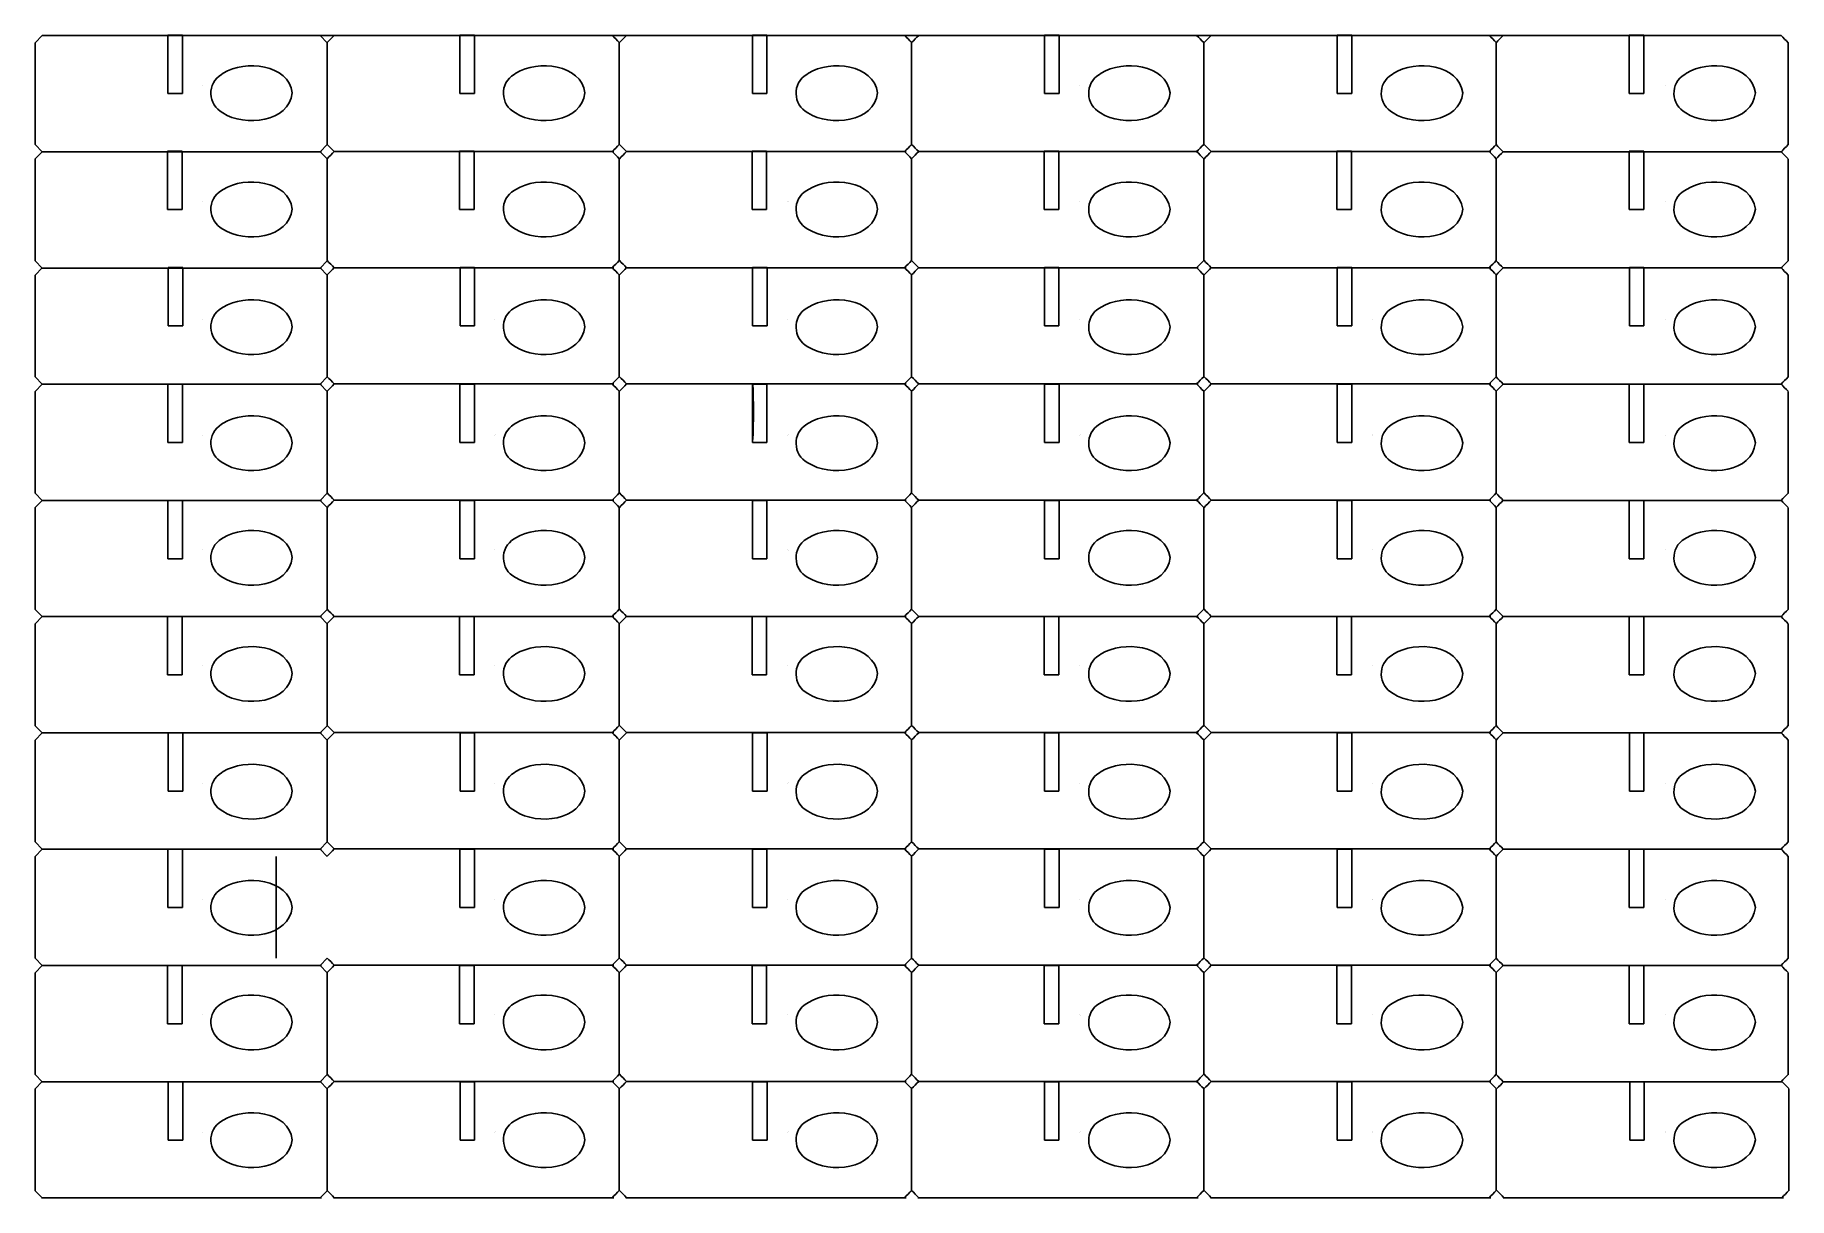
# Model space of a CAD drawing. Extents: x 0 to 600, y 0 to 397.
import ezdxf

# ---------------------------------------------------------------- set-up
doc = ezdxf.new("R2010")
doc.units = 0
doc.layers.add('Layer_1', color=7, linetype='CONTINUOUS')

msp = doc.modelspace()

# ---------------------------------------------------------------- linework, layer by layer
at = {"layer": 'Layer_1', "color": 5}
for p, q in [((0.142914, 394.581352), (2.56495, 397.046525)), ((97.5512, 397.046525), (99.973238, 394.581352)), ((2.56495, 357.313448), (0.142914, 359.778621)), ((99.973238, 359.778621), (97.5512, 357.313448)), ((0.142914, 354.893852), (2.56495, 357.359025)), ((97.5512, 357.359025), (99.973238, 354.893852)), ((257.584101, 340.264841), (257.584101, 340.264841)), ((2.56495, 317.625948), (0.142914, 320.091121)), ((99.973238, 320.091121), (97.5512, 317.625948)), ((0.142914, 315.206352), (2.56495, 317.671525)), ((97.5512, 317.671525), (99.973238, 315.206352)), ((2.56495, 277.938448), (0.142914, 280.403621)), ((0.142914, 275.465922), (2.56495, 277.931095)), ((99.973238, 280.403621), (97.5512, 277.938448)), ((97.5512, 277.931095), (99.973238, 275.465922)), ((157.650976, 260.836911), (157.650976, 260.836911)), ((257.584101, 260.836911), (257.584101, 260.836911)), ((357.41139, 260.836911), (357.41139, 260.836911)), ((457.42389, 260.836911), (457.42389, 260.836911)), ((2.56495, 238.198018), (0.142914, 240.663191)), ((99.973238, 240.663191), (97.5512, 238.198018)), ((0.142914, 235.751964), (2.56495, 238.217137)), ((97.5512, 238.217137), (99.973238, 235.751964)), ((257.584101, 221.122953), (257.584101, 221.122953)), ((2.56495, 198.48406), (0.142914, 200.949233)), ((0.142914, 196.038005), (2.56495, 198.503178)), ((99.973238, 200.949233), (97.5512, 198.48406)), ((97.5512, 198.503178), (99.973238, 196.038005)), ((2.56495, 158.770101), (0.142914, 161.235275)), ((0.142914, 156.297589), (2.56495, 158.762762)), ((99.973238, 161.235275), (97.5512, 158.770101)), ((97.5512, 158.762762), (99.973238, 156.297589)), ((257.584101, 141.668578), (257.584101, 141.668578)), ((2.56495, 119.029685), (0.142914, 121.494858)), ((99.973238, 121.494858), (97.5512, 119.029685)), ((0.142914, 116.557159), (2.56495, 119.022332)), ((97.5512, 119.022332), (99.973238, 116.557159)), ((457.42389, 101.928148), (457.42389, 101.928148)), ((2.56495, 79.289255), (0.142914, 81.754428)), ((0.142914, 76.816742), (2.56495, 79.281915)), ((99.973238, 81.754428), (97.5512, 79.289255)), ((97.5512, 79.281915), (99.973238, 76.816742)), ((357.41139, 62.187731), (357.41139, 62.187731)), ((2.56495, 39.548838), (0.142914, 42.014011)), ((2.56495, 39.548838), (0.142914, 42.014011)), ((99.973238, 42.014011), (97.5512, 39.548838)), ((99.973238, 42.014011), (97.5512, 39.548838)), ((0.142914, 37.129242), (2.56495, 39.594415)), ((0.142914, 37.129242), (2.56495, 39.594415)), ((97.5512, 39.594415), (99.973238, 37.129242)), ((97.5512, 39.594415), (99.973238, 37.129242)), ((157.650976, 22.500226), (157.650976, 22.500226)), ((257.584101, 22.500226), (257.584101, 22.500226)), ((357.41139, 22.500226), (357.41139, 22.500226)), ((457.42389, 22.500226), (457.42389, 22.500226)), ((557.43639, 22.500226), (557.43639, 22.500226)), ((2.56495, -0.138662), (0.142914, 2.326514)), ((2.56495, -0.138662), (0.142914, 2.326514)), ((99.973238, 2.326514), (97.5512, -0.138662)), ((99.973238, 2.326514), (97.5512, -0.138662))]:
    msp.add_line(p, q, dxfattribs=at)
at = {"layer": 'Layer_1', "color": 2}
for p, q in [((45.564883, 397.219118), (50.539725, 397.219118)), ((45.564883, 377.283027), (45.564883, 397.219118)), ((50.539725, 397.219118), (50.539725, 377.283027)), ((145.339239, 397.219118), (150.314082, 397.219118)), ((145.339239, 377.283027), (145.339239, 397.219118)), ((150.314082, 397.219118), (150.314082, 377.283027)), ((245.29882, 397.219118), (250.273663, 397.219118)), ((245.29882, 377.283027), (245.29882, 397.219118)), ((250.273663, 397.219118), (250.273663, 377.283027)), ((345.179015, 397.219118), (350.153858, 397.219118)), ((345.179015, 377.283027), (345.179015, 397.219118)), ((350.153858, 397.219118), (350.153858, 377.283027)), ((445.217973, 397.219118), (450.192816, 397.219118)), ((445.217973, 377.283027), (445.217973, 397.219118)), ((450.192816, 397.219118), (450.192816, 377.283027)), ((544.96589, 397.219118), (549.940733, 397.219118)), ((544.96589, 377.283027), (544.96589, 397.219118)), ((549.940733, 397.219118), (549.940733, 377.283027)), ((50.539725, 377.283027), (45.564883, 377.283027)), ((150.314082, 377.283027), (145.339239, 377.283027)), ((250.273663, 377.283027), (245.29882, 377.283027)), ((350.153858, 377.283027), (345.179015, 377.283027)), ((450.192816, 377.283027), (445.217973, 377.283027)), ((549.940733, 377.283027), (544.96589, 377.283027)), ((45.459047, 357.531655), (50.433889, 357.531655)), ((45.459047, 337.595564), (45.459047, 357.531655)), ((50.433889, 357.531655), (50.433889, 337.595564)), ((145.233448, 357.531655), (150.208291, 357.531655)), ((145.233448, 337.595564), (145.233448, 357.531655)), ((150.208291, 357.531655), (150.208291, 337.595564)), ((245.193029, 357.531655), (250.167872, 357.531655)), ((245.193029, 337.595564), (245.193029, 357.531655)), ((250.167872, 357.531655), (250.167872, 337.595564)), ((345.073208, 357.531655), (350.048051, 357.531655)), ((345.073208, 337.595564), (345.073208, 357.531655)), ((350.048051, 357.531655), (350.048051, 337.595564)), ((445.112166, 357.531655), (450.087009, 357.531655)), ((445.112166, 337.595564), (445.112166, 357.531655)), ((450.087009, 357.531655), (450.087009, 337.595564)), ((545.018674, 357.531655), (549.993517, 357.531655)), ((545.018674, 337.595564), (545.018674, 357.531655)), ((549.993517, 357.531655), (549.993517, 337.595564)), ((50.433889, 337.595564), (45.459047, 337.595564)), ((150.208291, 337.595564), (145.233448, 337.595564)), ((250.167872, 337.595564), (245.193029, 337.595564)), ((350.048051, 337.595564), (345.073208, 337.595564)), ((450.087009, 337.595564), (445.112166, 337.595564)), ((549.993517, 337.595564), (545.018674, 337.595564)), ((45.617799, 317.791184), (50.592642, 317.791184)), ((45.617799, 297.855092), (45.617799, 317.791184)), ((50.592642, 317.791184), (50.592642, 297.855092)), ((145.392174, 317.791184), (150.367017, 317.791184)), ((145.392174, 297.855092), (145.392174, 317.791184)), ((150.367017, 317.791184), (150.367017, 297.855092)), ((245.351755, 317.791184), (250.326598, 317.791184)), ((245.351755, 297.855092), (245.351755, 317.791184)), ((250.326598, 317.791184), (250.326598, 297.855092)), ((345.126072, 317.791184), (350.100915, 317.791184)), ((345.126072, 297.855092), (345.126072, 317.791184)), ((350.100915, 317.791184), (350.100915, 297.855092)), ((445.165083, 317.791184), (450.139926, 317.791184)), ((445.165083, 297.855092), (445.165083, 317.791184)), ((450.139926, 317.791184), (450.139926, 297.855092)), ((545.045291, 317.791232), (550.020134, 317.791232)), ((545.045291, 297.855141), (545.045291, 317.791232)), ((550.020134, 317.791232), (550.020134, 297.855141)), ((50.592642, 297.855092), (45.617799, 297.855092)), ((150.367017, 297.855092), (145.392174, 297.855092)), ((250.326598, 297.855092), (245.351755, 297.855092)), ((350.100915, 297.855092), (345.126072, 297.855092)), ((450.139926, 297.855092), (445.165083, 297.855092)), ((550.020134, 297.855141), (545.045291, 297.855141)), ((45.564883, 277.97144), (50.539725, 277.97144)), ((45.564883, 258.035349), (45.564883, 277.97144)), ((50.539725, 277.97144), (50.539725, 258.035349)), ((145.339239, 277.97144), (150.314082, 277.97144)), ((145.339239, 258.035349), (145.339239, 277.97144)), ((150.314082, 277.97144), (150.314082, 258.035349)), ((245.29882, 277.97144), (250.273663, 277.97144)), ((245.29882, 258.035349), (245.29882, 277.97144)), ((250.273663, 277.97144), (250.273663, 258.035349)), ((345.179015, 277.97144), (350.153858, 277.97144)), ((345.179015, 258.035349), (345.179015, 277.97144)), ((350.153858, 277.97144), (350.153858, 258.035349)), ((445.217973, 277.97144), (450.192816, 277.97144)), ((445.217973, 258.035349), (445.217973, 277.97144)), ((450.192816, 277.97144), (450.192816, 258.035349)), ((544.96589, 277.97144), (549.940733, 277.97144)), ((544.96589, 258.035349), (544.96589, 277.97144)), ((549.940733, 277.97144), (549.940733, 258.035349)), ((50.539725, 258.035349), (45.564883, 258.035349)), ((150.314082, 258.035349), (145.339239, 258.035349)), ((250.273663, 258.035349), (245.29882, 258.035349)), ((350.153858, 258.035349), (345.179015, 258.035349)), ((450.192816, 258.035349), (445.217973, 258.035349)), ((549.940733, 258.035349), (544.96589, 258.035349)), ((45.564883, 238.230993), (50.539725, 238.230993)), ((45.564883, 218.294902), (45.564883, 238.230993)), ((50.539725, 238.230993), (50.539725, 218.294902)), ((145.339239, 238.230993), (150.314082, 238.230993)), ((145.339239, 218.294902), (145.339239, 238.230993)), ((150.314082, 238.230993), (150.314082, 218.294902)), ((245.29882, 238.230993), (250.273663, 238.230993)), ((245.29882, 218.294902), (245.29882, 238.230993)), ((250.273663, 238.230993), (250.273663, 218.294902)), ((345.179015, 238.230993), (350.153858, 238.230993)), ((345.179015, 218.294902), (345.179015, 238.230993)), ((350.153858, 238.230993), (350.153858, 218.294902)), ((445.217973, 238.230993), (450.192816, 238.230993)), ((445.217973, 218.294902), (445.217973, 238.230993)), ((450.192816, 238.230993), (450.192816, 218.294902)), ((544.96589, 238.230993), (549.940733, 238.230993)), ((544.96589, 218.294902), (544.96589, 238.230993)), ((549.940733, 238.230993), (549.940733, 218.294902)), ((50.539725, 218.294902), (45.564883, 218.294902)), ((150.314082, 218.294902), (145.339239, 218.294902)), ((250.273663, 218.294902), (245.29882, 218.294902)), ((350.153858, 218.294902), (345.179015, 218.294902)), ((450.192816, 218.294902), (445.217973, 218.294902)), ((549.940733, 218.294902), (544.96589, 218.294902)), ((45.459047, 198.543504), (50.433889, 198.543504)), ((45.459047, 178.607412), (45.459047, 198.543504)), ((50.433889, 198.543504), (50.433889, 178.607412)), ((145.233448, 198.543504), (150.208291, 198.543504)), ((145.233448, 178.607412), (145.233448, 198.543504)), ((150.208291, 198.543504), (150.208291, 178.607412)), ((245.193029, 198.543504), (250.167872, 198.543504)), ((245.193029, 178.607412), (245.193029, 198.543504)), ((250.167872, 198.543504), (250.167872, 178.607412)), ((345.073208, 198.543504), (350.048051, 198.543504)), ((345.073208, 178.607412), (345.073208, 198.543504)), ((350.048051, 198.543504), (350.048051, 178.607412)), ((445.112166, 198.543504), (450.087009, 198.543504)), ((445.112166, 178.607412), (445.112166, 198.543504)), ((450.087009, 198.543504), (450.087009, 178.607412)), ((545.018674, 198.543504), (549.993517, 198.543504)), ((545.018674, 178.607412), (545.018674, 198.543504)), ((549.993517, 198.543504), (549.993517, 178.607412)), ((50.433889, 178.607412), (45.459047, 178.607412)), ((150.208291, 178.607412), (145.233448, 178.607412)), ((250.167872, 178.607412), (245.193029, 178.607412)), ((350.048051, 178.607412), (345.073208, 178.607412)), ((450.087009, 178.607412), (445.112166, 178.607412)), ((549.993517, 178.607412), (545.018674, 178.607412)), ((45.617799, 158.803034), (50.592642, 158.803034)), ((45.617799, 138.866943), (45.617799, 158.803034)), ((50.592642, 158.803034), (50.592642, 138.866943)), ((145.392174, 158.803034), (150.367017, 158.803034)), ((145.392174, 138.866943), (145.392174, 158.803034)), ((150.367017, 158.803034), (150.367017, 138.866943)), ((245.351755, 158.803034), (250.326598, 158.803034)), ((245.351755, 138.866943), (245.351755, 158.803034)), ((250.326598, 158.803034), (250.326598, 138.866943)), ((345.126072, 158.803034), (350.100915, 158.803034)), ((345.126072, 138.866943), (345.126072, 158.803034)), ((350.100915, 158.803034), (350.100915, 138.866943)), ((445.165083, 158.803034), (450.139926, 158.803034)), ((445.165083, 138.866943), (445.165083, 158.803034)), ((450.139926, 158.803034), (450.139926, 138.866943)), ((545.045291, 158.803082), (550.020134, 158.803082)), ((545.045291, 138.86699), (545.045291, 158.803082)), ((550.020134, 158.803082), (550.020134, 138.86699)), ((50.592642, 138.866943), (45.617799, 138.866943)), ((150.367017, 138.866943), (145.392174, 138.866943)), ((250.326598, 138.866943), (245.351755, 138.866943)), ((350.100915, 138.866943), (345.126072, 138.866943)), ((450.139926, 138.866943), (445.165083, 138.866943)), ((550.020134, 138.86699), (545.045291, 138.86699)), ((45.564883, 118.98329), (50.539725, 118.98329)), ((45.564883, 99.047199), (45.564883, 118.98329)), ((50.539725, 118.98329), (50.539725, 99.047199)), ((145.339239, 118.98329), (150.314082, 118.98329)), ((145.339239, 99.047199), (145.339239, 118.98329)), ((150.314082, 118.98329), (150.314082, 99.047199)), ((245.29882, 118.98329), (250.273663, 118.98329)), ((245.29882, 99.047199), (245.29882, 118.98329)), ((250.273663, 118.98329), (250.273663, 99.047199)), ((345.179015, 118.98329), (350.153858, 118.98329)), ((345.179015, 99.047199), (345.179015, 118.98329)), ((350.153858, 118.98329), (350.153858, 99.047199)), ((445.217973, 118.98329), (450.192816, 118.98329)), ((445.217973, 99.047199), (445.217973, 118.98329)), ((450.192816, 118.98329), (450.192816, 99.047199)), ((544.96589, 118.98329), (549.940733, 118.98329)), ((544.96589, 99.047199), (544.96589, 118.98329)), ((549.940733, 118.98329), (549.940733, 99.047199)), ((50.539725, 99.047199), (45.564883, 99.047199)), ((150.314082, 99.047199), (145.339239, 99.047199)), ((250.273663, 99.047199), (245.29882, 99.047199)), ((350.153858, 99.047199), (345.179015, 99.047199)), ((450.192816, 99.047199), (445.217973, 99.047199)), ((549.940733, 99.047199), (544.96589, 99.047199)), ((45.459047, 79.29579), (50.433889, 79.29579)), ((45.459047, 59.359699), (45.459047, 79.29579)), ((50.433889, 79.29579), (50.433889, 59.359699)), ((145.233448, 79.29579), (150.208291, 79.29579)), ((145.233448, 59.359699), (145.233448, 79.29579)), ((150.208291, 79.29579), (150.208291, 59.359699)), ((245.193029, 79.29579), (250.167872, 79.29579)), ((245.193029, 59.359699), (245.193029, 79.29579)), ((250.167872, 79.29579), (250.167872, 59.359699)), ((345.073208, 79.29579), (350.048051, 79.29579)), ((345.073208, 59.359699), (345.073208, 79.29579)), ((350.048051, 79.29579), (350.048051, 59.359699)), ((445.112166, 79.29579), (450.087009, 79.29579)), ((445.112166, 59.359699), (445.112166, 79.29579)), ((450.087009, 79.29579), (450.087009, 59.359699)), ((545.018674, 79.29579), (549.993517, 79.29579)), ((545.018674, 59.359699), (545.018674, 79.29579)), ((549.993517, 79.29579), (549.993517, 59.359699)), ((50.433889, 59.359699), (45.459047, 59.359699)), ((150.208291, 59.359699), (145.233448, 59.359699)), ((250.167872, 59.359699), (245.193029, 59.359699)), ((350.048051, 59.359699), (345.073208, 59.359699)), ((450.087009, 59.359699), (445.112166, 59.359699)), ((549.993517, 59.359699), (545.018674, 59.359699)), ((45.617799, 39.555371), (50.592642, 39.555371)), ((45.617799, 19.619279), (45.617799, 39.555371)), ((50.592642, 39.555371), (50.592642, 19.619279)), ((145.392174, 39.555371), (150.367017, 39.555371)), ((145.392174, 19.619279), (145.392174, 39.555371)), ((150.367017, 39.555371), (150.367017, 19.619279)), ((245.351755, 39.555371), (250.326598, 39.555371)), ((245.351755, 19.619279), (245.351755, 39.555371)), ((250.326598, 39.555371), (250.326598, 19.619279)), ((345.126072, 39.555371), (350.100915, 39.555371)), ((345.126072, 19.619279), (345.126072, 39.555371)), ((350.100915, 39.555371), (350.100915, 19.619279)), ((445.165083, 39.555371), (450.139926, 39.555371)), ((445.165083, 19.619279), (445.165083, 39.555371)), ((450.139926, 39.555371), (450.139926, 19.619279)), ((545.177583, 39.555371), (550.152426, 39.555371)), ((545.177583, 19.619279), (545.177583, 39.555371)), ((550.152426, 39.555371), (550.152426, 19.619279)), ((50.592642, 19.619279), (45.617799, 19.619279)), ((150.367017, 19.619279), (145.392174, 19.619279)), ((250.326598, 19.619279), (245.351755, 19.619279)), ((350.100915, 19.619279), (345.126072, 19.619279)), ((450.139926, 19.619279), (445.165083, 19.619279)), ((550.152426, 19.619279), (545.177583, 19.619279))]:
    msp.add_line(p, q, dxfattribs=at)
at = {"layer": 'Layer_1', "color": 4}
for p, q in [((64.473175, 384.176475), (63.912184, 383.801639)), ((164.485675, 384.176475), (163.924684, 383.801639)), ((264.498175, 384.176475), (263.937184, 383.801639)), ((364.510664, 384.176475), (363.949694, 383.801639)), ((464.523164, 384.176475), (463.962194, 383.801639)), ((564.535664, 384.176475), (563.974694, 383.801639)), ((57.195916, 380.096486), (57.195916, 380.096486)), ((357.233405, 380.096486), (357.233405, 380.096486)), ((557.258405, 380.096486), (557.258405, 380.096486)), ((64.473175, 344.488975), (63.912184, 344.114139)), ((164.485675, 344.488975), (163.924684, 344.114139)), ((264.498175, 344.488975), (263.937184, 344.114139)), ((364.510664, 344.488975), (363.949694, 344.114139)), ((464.523164, 344.488975), (463.962194, 344.114139)), ((564.535664, 344.488975), (563.974694, 344.114139)), ((57.195916, 340.408986), (57.195916, 340.408986)), ((257.220916, 340.408986), (257.220916, 340.408986)), ((357.233405, 340.408986), (357.233405, 340.408986)), ((557.258405, 340.408986), (557.258405, 340.408986)), ((57.195916, 300.19232), (57.195916, 300.19232)), ((64.473175, 304.272309), (63.912184, 303.897474)), ((157.208416, 300.19232), (157.208416, 300.19232)), ((164.485675, 304.272309), (163.924684, 303.897474)), ((257.220916, 300.19232), (257.220916, 300.19232)), ((264.498175, 304.272309), (263.937184, 303.897474)), ((357.233405, 300.19232), (357.233405, 300.19232)), ((364.510664, 304.272309), (363.949694, 303.897474)), ((457.245905, 300.19232), (457.245905, 300.19232)), ((464.523164, 304.272309), (463.962194, 303.897474)), ((557.258405, 300.19232), (557.258405, 300.19232)), ((564.535664, 304.272309), (563.974694, 303.897474)), ((64.473175, 264.584827), (63.912184, 264.209991)), ((164.485675, 264.584827), (163.924684, 264.209991)), ((264.498175, 264.584827), (263.937184, 264.209991)), ((364.510664, 264.584827), (363.949694, 264.209991)), ((464.523164, 264.584827), (463.962194, 264.209991)), ((564.535664, 264.584827), (563.974694, 264.209991)), ((57.195916, 260.504838), (57.195916, 260.504838)), ((157.208416, 260.504838), (157.208416, 260.504838)), ((257.220916, 260.504838), (257.220916, 260.504838)), ((357.233405, 260.504838), (357.233405, 260.504838)), ((457.245905, 260.504838), (457.245905, 260.504838)), ((557.258405, 260.504838), (557.258405, 260.504838)), ((64.473175, 225.426493), (63.912184, 225.051658)), ((164.485675, 225.426493), (163.924684, 225.051658)), ((264.498175, 225.426493), (263.937184, 225.051658)), ((364.510664, 225.426493), (363.949694, 225.051658)), ((464.523164, 225.426493), (463.962194, 225.051658)), ((564.535664, 225.426493), (563.974694, 225.051658)), ((57.195916, 221.346504), (57.195916, 221.346504)), ((157.208416, 221.346504), (157.208416, 221.346504)), ((257.220916, 221.346504), (257.220916, 221.346504)), ((457.245905, 221.346504), (457.245905, 221.346504)), ((557.258405, 221.346504), (557.258405, 221.346504)), ((57.195916, 181.659004), (57.195916, 181.659004)), ((64.473175, 185.738993), (63.912184, 185.364158)), ((157.208416, 181.659004), (157.208416, 181.659004)), ((164.485675, 185.738993), (163.924684, 185.364158)), ((257.220916, 181.659004), (257.220916, 181.659004)), ((264.498175, 185.738993), (263.937184, 185.364158)), ((357.233405, 181.659004), (357.233405, 181.659004)), ((364.510664, 185.738993), (363.949694, 185.364158)), ((457.245905, 181.659004), (457.245905, 181.659004)), ((464.523164, 185.738993), (463.962194, 185.364158)), ((564.535664, 185.738993), (563.974694, 185.364158)), ((64.473175, 145.522327), (63.912184, 145.147491)), ((164.485675, 145.522327), (163.924684, 145.147491)), ((264.498175, 145.522327), (263.937184, 145.147491)), ((364.510664, 145.522327), (363.949694, 145.147491)), ((464.523164, 145.522327), (463.962194, 145.147491)), ((564.535664, 145.522327), (563.974694, 145.147491)), ((57.195916, 141.442338), (57.195916, 141.442338)), ((157.208416, 141.442338), (157.208416, 141.442338)), ((257.220916, 141.442338), (257.220916, 141.442338)), ((357.233405, 141.442338), (357.233405, 141.442338)), ((457.245905, 141.442338), (457.245905, 141.442338)), ((557.258405, 141.442338), (557.258405, 141.442338)), ((64.473175, 105.834827), (63.912184, 105.459991)), ((164.485675, 105.834827), (163.924684, 105.459991)), ((264.498175, 105.834827), (263.937184, 105.459991)), ((364.510664, 105.834827), (363.949694, 105.459991)), ((464.523164, 105.834827), (463.962194, 105.459991)), ((564.535664, 105.834827), (563.974694, 105.459991)), ((57.195916, 101.754838), (57.195916, 101.754838)), ((157.208416, 101.754838), (157.208416, 101.754838)), ((257.220916, 101.754838), (257.220916, 101.754838)), ((357.233405, 101.754838), (357.233405, 101.754838)), ((457.245905, 101.754838), (457.245905, 101.754838)), ((557.258405, 101.754838), (557.258405, 101.754838)), ((64.473175, 66.676493), (63.912184, 66.301658)), ((164.485675, 66.676493), (163.924684, 66.301658)), ((264.498175, 66.676493), (263.937184, 66.301658)), ((364.510664, 66.676493), (363.949694, 66.301658)), ((464.523164, 66.676493), (463.962194, 66.301658)), ((564.535664, 66.676493), (563.974694, 66.301658)), ((57.195916, 62.596504), (57.195916, 62.596504)), ((157.208416, 62.596504), (157.208416, 62.596504)), ((257.220916, 62.596504), (257.220916, 62.596504)), ((357.233405, 62.596504), (357.233405, 62.596504)), ((457.245905, 62.596504), (457.245905, 62.596504)), ((557.258405, 62.596504), (557.258405, 62.596504)), ((64.473175, 26.459821), (63.912184, 26.084986)), ((164.485675, 26.459821), (163.924684, 26.084986)), ((264.498175, 26.459821), (263.937184, 26.084986)), ((364.510664, 26.459821), (363.949694, 26.084986)), ((464.523164, 26.459821), (463.962194, 26.084986)), ((564.535664, 26.459821), (563.974694, 26.084986)), ((57.195916, 22.37984), (57.195916, 22.37984)), ((157.208416, 22.37984), (157.208416, 22.37984)), ((257.220916, 22.37984), (257.220916, 22.37984)), ((357.233405, 22.37984), (357.233405, 22.37984)), ((457.245905, 22.37984), (457.245905, 22.37984)), ((557.258405, 22.37984), (557.258405, 22.37984))]:
    msp.add_line(p, q, dxfattribs=at)
at = {"layer": 'Layer_1', "color": 5}
for points in [[(2.56495, 397.046525), (200.675214, 397.053457), (398.785477, 397.060363), (596.89574, 397.067295)], [(99.970325, 394.662724), (100.77767, 395.484449), (101.585017, 396.306173), (102.392361, 397.127898)], [(197.378619, 397.128001), (198.185966, 396.306276), (198.99331, 395.484552), (199.800657, 394.662828)], [(199.90345, 394.662724), (200.710795, 395.484449), (201.518142, 396.306173), (202.325486, 397.127898)], [(297.311736, 397.128001), (298.119086, 396.306276), (298.926435, 395.484552), (299.733785, 394.662828)], [(299.730742, 394.662724), (300.538092, 395.484449), (301.345415, 396.306173), (302.152764, 397.127898)], [(397.139028, 397.128001), (397.946377, 396.306276), (398.753727, 395.484552), (399.561076, 394.662828)], [(399.743242, 394.662724), (400.550592, 395.484449), (401.357915, 396.306173), (402.165264, 397.127898)], [(497.151528, 397.128001), (497.958877, 396.306276), (498.766227, 395.484552), (499.573576, 394.662828)], [(499.487455, 394.602026), (500.294804, 395.423751), (501.102154, 396.245475), (501.909503, 397.0672)], [(596.89574, 397.067303), (597.70309, 396.245578), (598.510439, 395.423854), (599.317789, 394.60213)], [(0.142914, 359.778621), (0.142914, 371.379531), (0.142914, 382.980442), (0.142914, 394.581352)], [(99.973238, 394.581352), (99.973238, 382.980442), (99.973238, 371.379531), (99.973238, 359.778621)], [(199.800543, 394.687217), (199.800543, 383.051019), (199.800543, 371.414819), (199.800543, 359.778621)], [(299.733679, 394.687217), (299.733679, 383.051019), (299.733679, 371.414819), (299.733679, 359.778621)], [(399.560971, 394.581352), (399.560971, 382.980442), (399.560971, 371.379531), (399.560971, 359.778621)], [(499.573471, 394.581352), (499.573471, 382.980442), (499.573471, 371.379531), (499.573471, 359.778621)], [(599.317683, 394.520654), (599.317683, 382.919744), (599.317683, 371.318833), (599.317683, 359.717923)], [(102.392361, 357.394821), (101.585017, 358.216545), (100.77767, 359.038269), (99.970325, 359.859994)], [(199.800649, 359.859994), (198.993302, 359.038269), (198.185958, 358.216545), (197.378611, 357.394821)], [(202.325486, 357.394821), (201.518142, 358.216545), (200.710795, 359.038269), (199.90345, 359.859994)], [(299.733785, 359.859994), (298.926435, 359.038269), (298.119086, 358.216545), (297.311736, 357.394821)], [(302.152764, 357.394821), (301.345415, 358.216545), (300.538092, 359.038269), (299.730742, 359.859994)], [(399.561076, 359.859994), (398.753727, 359.038269), (397.946377, 358.216545), (397.139028, 357.394821)], [(402.165264, 357.394821), (401.357915, 358.216545), (400.550592, 359.038269), (399.743242, 359.859994)], [(499.573576, 359.859994), (498.766227, 359.038269), (497.958877, 358.216545), (497.151528, 357.394821)], [(501.909503, 357.334122), (501.102154, 358.155847), (500.294804, 358.977571), (499.487455, 359.799296)], [(599.317789, 359.799296), (598.510439, 358.977571), (597.70309, 358.155847), (596.89574, 357.334122)], [(0.142914, 320.091121), (0.142914, 331.692031), (0.142914, 343.292942), (0.142914, 354.893852)], [(98.092858, 357.313448), (66.159526, 357.313448), (34.22619, 357.313448), (2.292858, 357.313448)], [(99.970325, 354.975224), (100.77767, 355.796949), (101.585017, 356.618673), (102.392361, 357.440398)], [(99.973238, 354.893852), (99.973238, 343.292942), (99.973238, 331.692031), (99.973238, 320.091121)], [(197.920269, 357.394821), (165.986936, 357.394821), (134.053601, 357.394821), (102.120269, 357.394821)], [(197.378619, 357.440501), (198.185966, 356.618776), (198.99331, 355.797052), (199.800657, 354.975328)], [(199.800543, 354.999717), (199.800543, 343.363519), (199.800543, 331.727319), (199.800543, 320.091121)], [(199.90345, 354.975224), (200.710795, 355.796949), (201.518142, 356.618673), (202.325486, 357.440398)], [(297.853391, 357.394821), (265.920061, 357.394821), (233.986726, 357.394821), (202.053394, 357.394821)], [(297.311736, 357.440501), (298.119086, 356.618776), (298.926435, 355.797052), (299.733785, 354.975328)], [(299.730742, 354.975224), (300.538092, 355.796949), (301.345415, 356.618673), (302.152764, 357.440398)], [(299.733679, 354.999717), (299.733679, 343.363519), (299.733679, 331.727319), (299.733679, 320.091121)], [(397.680683, 357.394821), (365.747353, 357.394821), (333.814023, 357.394821), (301.880693, 357.394821)], [(397.139028, 357.440501), (397.946377, 356.618776), (398.753727, 355.797052), (399.561076, 354.975328)], [(399.560971, 354.893852), (399.560971, 343.292942), (399.560971, 331.692031), (399.560971, 320.091121)], [(399.743242, 354.975224), (400.550592, 355.796949), (401.357915, 356.618673), (402.165264, 357.440398)], [(497.693183, 357.394821), (465.759853, 357.394821), (433.826523, 357.394821), (401.893193, 357.394821)], [(497.151528, 357.440501), (497.958877, 356.618776), (498.766227, 355.797052), (499.573576, 354.975328)], [(499.487455, 354.914526), (500.294804, 355.736251), (501.102154, 356.557975), (501.909503, 357.3797)], [(499.573471, 354.893852), (499.573471, 343.292942), (499.573471, 331.692031), (499.573471, 320.091121)], [(597.437395, 357.334122), (565.504065, 357.334122), (533.570736, 357.334122), (501.637406, 357.334122)], [(596.89574, 357.379803), (597.70309, 356.558078), (598.510439, 355.736354), (599.317789, 354.91463)], [(599.317683, 354.833154), (599.317683, 343.232244), (599.317683, 331.631333), (599.317683, 320.030423)], [(102.392361, 317.707321), (101.585017, 318.529045), (100.77767, 319.350769), (99.970325, 320.172494)], [(99.970325, 315.287724), (100.77767, 316.109449), (101.585017, 316.931173), (102.392361, 317.752898)], [(197.920269, 317.707321), (165.986936, 317.707321), (134.053601, 317.707321), (102.120269, 317.707321)], [(199.800649, 320.172494), (198.993302, 319.350769), (198.185958, 318.529045), (197.378611, 317.707321)], [(197.378619, 317.753001), (198.185966, 316.931276), (198.99331, 316.109552), (199.800657, 315.287828)], [(202.325486, 317.707321), (201.518142, 318.529045), (200.710795, 319.350769), (199.90345, 320.172494)], [(199.90345, 315.287724), (200.710795, 316.109449), (201.518142, 316.931173), (202.325486, 317.752898)], [(297.853391, 317.707321), (265.920061, 317.707321), (233.986726, 317.707321), (202.053394, 317.707321)], [(299.733785, 320.172494), (298.926435, 319.350769), (298.119086, 318.529045), (297.311736, 317.707321)], [(297.311736, 317.753001), (298.119086, 316.931276), (298.926435, 316.109552), (299.733785, 315.287828)], [(302.152764, 317.707321), (301.345415, 318.529045), (300.538092, 319.350769), (299.730742, 320.172494)], [(299.730742, 315.287724), (300.538092, 316.109449), (301.345415, 316.931173), (302.152764, 317.752898)], [(397.680683, 317.707321), (365.747353, 317.707321), (333.814023, 317.707321), (301.880693, 317.707321)], [(399.561076, 320.172494), (398.753727, 319.350769), (397.946377, 318.529045), (397.139028, 317.707321)], [(397.139028, 317.753001), (397.946377, 316.931276), (398.753727, 316.109552), (399.561076, 315.287828)], [(402.165264, 317.707321), (401.357915, 318.529045), (400.550592, 319.350769), (399.743242, 320.172494)], [(399.743242, 315.287724), (400.550592, 316.109449), (401.357915, 316.931173), (402.165264, 317.752898)], [(497.693183, 317.707321), (465.759853, 317.707321), (433.826523, 317.707321), (401.893193, 317.707321)], [(499.573576, 320.172494), (498.766227, 319.350769), (497.958877, 318.529045), (497.151528, 317.707321)], [(497.151528, 317.753001), (497.958877, 316.931276), (498.766227, 316.109552), (499.573576, 315.287828)], [(501.909503, 317.646622), (501.102154, 318.468347), (500.294804, 319.290071), (499.487455, 320.111796)], [(599.317789, 320.111796), (598.510439, 319.290071), (597.70309, 318.468347), (596.89574, 317.646622)], [(0.142914, 280.403621), (0.142914, 292.004531), (0.142914, 303.605442), (0.142914, 315.206352)], [(98.092858, 317.625948), (66.159526, 317.625948), (34.22619, 317.625948), (2.292858, 317.625948)], [(99.973238, 315.206352), (99.973238, 303.605442), (99.973238, 292.004531), (99.973238, 280.403621)], [(199.800543, 315.312217), (199.800543, 303.676018), (199.800543, 292.03982), (199.800543, 280.403621)], [(299.733679, 315.312217), (299.733679, 303.676018), (299.733679, 292.03982), (299.733679, 280.403621)], [(399.560971, 315.206352), (399.560971, 303.605442), (399.560971, 292.004531), (399.560971, 280.403621)], [(499.487455, 315.227026), (500.294804, 316.048751), (501.102154, 316.870475), (501.909503, 317.6922)], [(499.573471, 315.206352), (499.573471, 303.605442), (499.573471, 292.004531), (499.573471, 280.403621)], [(597.437395, 317.646622), (565.504065, 317.646622), (533.570736, 317.646622), (501.637406, 317.646622)], [(596.89574, 317.692303), (597.70309, 316.870578), (598.510439, 316.048854), (599.317789, 315.22713)], [(599.317683, 315.145654), (599.317683, 303.544744), (599.317683, 291.943833), (599.317683, 280.342923)], [(98.092858, 277.938448), (66.159526, 277.938448), (34.22619, 277.938448), (2.292858, 277.938448)], [(102.392361, 278.019821), (101.585017, 278.841545), (100.77767, 279.663269), (99.970325, 280.484994)], [(99.970325, 275.547295), (100.77767, 276.369019), (101.585017, 277.190743), (102.392361, 278.012468)], [(197.920269, 278.019821), (165.986936, 278.019821), (134.053601, 278.019821), (102.120269, 278.019821)], [(199.800649, 280.484994), (198.993302, 279.663269), (198.185958, 278.841545), (197.378611, 278.019821)], [(197.378619, 278.012571), (198.185966, 277.190847), (198.99331, 276.369122), (199.800657, 275.547398)], [(202.325486, 278.019821), (201.518142, 278.841545), (200.710795, 279.663269), (199.90345, 280.484994)], [(199.90345, 275.547295), (200.710795, 276.369019), (201.518142, 277.190743), (202.325486, 278.012468)], [(297.853391, 278.019821), (265.920061, 278.019821), (233.986726, 278.019821), (202.053394, 278.019821)], [(245.489286, 278.009743), (245.680206, 271.678689), (245.731911, 265.340469), (245.489286, 259.009923)], [(299.733785, 280.484994), (298.926435, 279.663269), (298.119086, 278.841545), (297.311736, 278.019821)], [(297.311736, 278.012571), (298.119086, 277.190847), (298.926435, 276.369122), (299.733785, 275.547398)], [(302.152764, 278.019821), (301.345415, 278.841545), (300.538092, 279.663269), (299.730742, 280.484994)], [(299.730742, 275.547295), (300.538092, 276.369019), (301.345415, 277.190743), (302.152764, 278.012468)], [(397.680683, 278.019821), (365.747353, 278.019821), (333.814023, 278.019821), (301.880693, 278.019821)], [(399.561076, 280.484994), (398.753727, 279.663269), (397.946377, 278.841545), (397.139028, 278.019821)], [(397.139028, 278.012571), (397.946377, 277.190847), (398.753727, 276.369122), (399.561076, 275.547398)], [(402.165264, 278.019821), (401.357915, 278.841545), (400.550592, 279.663269), (399.743242, 280.484994)], [(399.743242, 275.547295), (400.550592, 276.369019), (401.357915, 277.190743), (402.165264, 278.012468)], [(497.693183, 278.019821), (465.759853, 278.019821), (433.826523, 278.019821), (401.893193, 278.019821)], [(499.573576, 280.484994), (498.766227, 279.663269), (497.958877, 278.841545), (497.151528, 278.019821)], [(497.151528, 278.012571), (497.958877, 277.190847), (498.766227, 276.369122), (499.573576, 275.547398)], [(501.909503, 277.959122), (501.102154, 278.780847), (500.294804, 279.602571), (499.487455, 280.424296)], [(499.487455, 275.486596), (500.294804, 276.308321), (501.102154, 277.130045), (501.909503, 277.95177)], [(597.437395, 277.959122), (565.504065, 277.959122), (533.570736, 277.959122), (501.637406, 277.959122)], [(599.317789, 280.424296), (598.510439, 279.602571), (597.70309, 278.780847), (596.89574, 277.959122)], [(596.89574, 277.951873), (597.70309, 277.130148), (598.510439, 276.308424), (599.317789, 275.4867)], [(0.142914, 240.663191), (0.142914, 252.264101), (0.142914, 263.865012), (0.142914, 275.465922)], [(99.973238, 275.465922), (99.973238, 263.865012), (99.973238, 252.264101), (99.973238, 240.663191)], [(199.800543, 275.571787), (199.800543, 263.935589), (199.800543, 252.299389), (199.800543, 240.663191)], [(299.733679, 275.571787), (299.733679, 263.935589), (299.733679, 252.299389), (299.733679, 240.663191)], [(399.560971, 275.465922), (399.560971, 263.865012), (399.560971, 252.264101), (399.560971, 240.663191)], [(499.573471, 275.465922), (499.573471, 263.865012), (499.573471, 252.264101), (499.573471, 240.663191)], [(599.317683, 275.405224), (599.317683, 263.804314), (599.317683, 252.203403), (599.317683, 240.602493)], [(102.392361, 238.279391), (101.585017, 239.101115), (100.77767, 239.922839), (99.970325, 240.744564)], [(199.800649, 240.744564), (198.993302, 239.922839), (198.185958, 239.101115), (197.378611, 238.279391)], [(202.325486, 238.279391), (201.518142, 239.101115), (200.710795, 239.922839), (199.90345, 240.744564)], [(299.733785, 240.744564), (298.926435, 239.922839), (298.119086, 239.101115), (297.311736, 238.279391)], [(302.152764, 238.279391), (301.345415, 239.101115), (300.538092, 239.922839), (299.730742, 240.744564)], [(399.561076, 240.744564), (398.753727, 239.922839), (397.946377, 239.101115), (397.139028, 238.279391)], [(402.165264, 238.279391), (401.357915, 239.101115), (400.550592, 239.922839), (399.743242, 240.744564)], [(499.573576, 240.744564), (498.766227, 239.922839), (497.958877, 239.101115), (497.151528, 238.279391)], [(501.909503, 238.218693), (501.102154, 239.040417), (500.294804, 239.862141), (499.487455, 240.683866)], [(599.317789, 240.683866), (598.510439, 239.862141), (597.70309, 239.040417), (596.89574, 238.218693)], [(0.142914, 200.949233), (0.142914, 212.550143), (0.142914, 224.151053), (0.142914, 235.751964)], [(98.092858, 238.198018), (66.159526, 238.198018), (34.22619, 238.198018), (2.292858, 238.198018)], [(99.970325, 235.833336), (100.77767, 236.655061), (101.585017, 237.476785), (102.392361, 238.298509)], [(99.973238, 235.751964), (99.973238, 224.151053), (99.973238, 212.550143), (99.973238, 200.949233)], [(197.920269, 238.279391), (165.986936, 238.279391), (134.053601, 238.279391), (102.120269, 238.279391)], [(197.378619, 238.298613), (198.185966, 237.476888), (198.99331, 236.655164), (199.800657, 235.833439)], [(199.800543, 235.857829), (199.800543, 224.221631), (199.800543, 212.585431), (199.800543, 200.949233)], [(199.90345, 235.833336), (200.710795, 236.655061), (201.518142, 237.476785), (202.325486, 238.298509)], [(297.853391, 238.279391), (265.920061, 238.279391), (233.986726, 238.279391), (202.053394, 238.279391)], [(297.311736, 238.298613), (298.119086, 237.476888), (298.926435, 236.655164), (299.733785, 235.833439)], [(299.730742, 235.833336), (300.538092, 236.655061), (301.345415, 237.476785), (302.152764, 238.298509)], [(299.733679, 235.857829), (299.733679, 224.221631), (299.733679, 212.585431), (299.733679, 200.949233)], [(397.680683, 238.279391), (365.747353, 238.279391), (333.814023, 238.279391), (301.880693, 238.279391)], [(397.139028, 238.298613), (397.946377, 237.476888), (398.753727, 236.655164), (399.561076, 235.833439)], [(399.560971, 235.751964), (399.560971, 224.151053), (399.560971, 212.550143), (399.560971, 200.949233)], [(399.743242, 235.833336), (400.550592, 236.655061), (401.357915, 237.476785), (402.165264, 238.298509)], [(497.693183, 238.279391), (465.759853, 238.279391), (433.826523, 238.279391), (401.893193, 238.279391)], [(497.151528, 238.298613), (497.958877, 237.476888), (498.766227, 236.655164), (499.573576, 235.833439)], [(499.487455, 235.772638), (500.294804, 236.594363), (501.102154, 237.416087), (501.909503, 238.237811)], [(499.573471, 235.751964), (499.573471, 224.151053), (499.573471, 212.550143), (499.573471, 200.949233)], [(597.437395, 238.218693), (565.504065, 238.218693), (533.570736, 238.218693), (501.637406, 238.218693)], [(596.89574, 238.237915), (597.70309, 237.41619), (598.510439, 236.594466), (599.317789, 235.772741)], [(599.317683, 235.691266), (599.317683, 224.090355), (599.317683, 212.489445), (599.317683, 200.888535)], [(98.092858, 198.48406), (66.159526, 198.48406), (34.22619, 198.48406), (2.292858, 198.48406)], [(102.392361, 198.565432), (101.585017, 199.387157), (100.77767, 200.208881), (99.970325, 201.030605)], [(99.970325, 196.119378), (100.77767, 196.941102), (101.585017, 197.762827), (102.392361, 198.584551)], [(197.920269, 198.565432), (165.986936, 198.565432), (134.053601, 198.565432), (102.120269, 198.565432)], [(199.800649, 201.030605), (198.993302, 200.208881), (198.185958, 199.387157), (197.378611, 198.565432)], [(197.378619, 198.584654), (198.185966, 197.76293), (198.99331, 196.941205), (199.800657, 196.119481)], [(202.325486, 198.565432), (201.518142, 199.387157), (200.710795, 200.208881), (199.90345, 201.030605)], [(199.90345, 196.119378), (200.710795, 196.941102), (201.518142, 197.762827), (202.325486, 198.584551)], [(297.853391, 198.565432), (265.920061, 198.565432), (233.986726, 198.565432), (202.053394, 198.565432)], [(299.733785, 201.030605), (298.926435, 200.208881), (298.119086, 199.387157), (297.311736, 198.565432)], [(297.311736, 198.584654), (298.119086, 197.76293), (298.926435, 196.941205), (299.733785, 196.119481)], [(302.152764, 198.565432), (301.345415, 199.387157), (300.538092, 200.208881), (299.730742, 201.030605)], [(299.730742, 196.119378), (300.538092, 196.941102), (301.345415, 197.762827), (302.152764, 198.584551)], [(397.680683, 198.565432), (365.747353, 198.565432), (333.814023, 198.565432), (301.880693, 198.565432)], [(399.561076, 201.030605), (398.753727, 200.208881), (397.946377, 199.387157), (397.139028, 198.565432)], [(397.139028, 198.584654), (397.946377, 197.76293), (398.753727, 196.941205), (399.561076, 196.119481)], [(402.165264, 198.565432), (401.357915, 199.387157), (400.550592, 200.208881), (399.743242, 201.030605)], [(399.743242, 196.119378), (400.550592, 196.941102), (401.357915, 197.762827), (402.165264, 198.584551)], [(497.693183, 198.565432), (465.759853, 198.565432), (433.826523, 198.565432), (401.893193, 198.565432)], [(499.573576, 201.030605), (498.766227, 200.208881), (497.958877, 199.387157), (497.151528, 198.565432)], [(497.151528, 198.584654), (497.958877, 197.76293), (498.766227, 196.941205), (499.573576, 196.119481)], [(501.909503, 198.504734), (501.102154, 199.326459), (500.294804, 200.148183), (499.487455, 200.969907)], [(499.487455, 196.05868), (500.294804, 196.880404), (501.102154, 197.702129), (501.909503, 198.523853)], [(597.437395, 198.504734), (565.504065, 198.504734), (533.570736, 198.504734), (501.637406, 198.504734)], [(599.317789, 200.969907), (598.510439, 200.148183), (597.70309, 199.326459), (596.89574, 198.504734)], [(596.89574, 198.523956), (597.70309, 197.702232), (598.510439, 196.880507), (599.317789, 196.058783)], [(0.142914, 161.235275), (0.142914, 172.836185), (0.142914, 184.437095), (0.142914, 196.038005)], [(99.973238, 196.038005), (99.973238, 184.437095), (99.973238, 172.836185), (99.973238, 161.235275)], [(199.800543, 196.14387), (199.800543, 184.507673), (199.800543, 172.871472), (199.800543, 161.235275)], [(299.733679, 196.14387), (299.733679, 184.507673), (299.733679, 172.871472), (299.733679, 161.235275)], [(399.560971, 196.038005), (399.560971, 184.437095), (399.560971, 172.836185), (399.560971, 161.235275)], [(499.573471, 196.038005), (499.573471, 184.437095), (499.573471, 172.836185), (499.573471, 161.235275)], [(599.317683, 195.977307), (599.317683, 184.376397), (599.317683, 172.775487), (599.317683, 161.174576)], [(0.142914, 121.494858), (0.142914, 133.095768), (0.142914, 144.696678), (0.142914, 156.297589)], [(98.092858, 158.770101), (66.159526, 158.770101), (34.22619, 158.770101), (2.292858, 158.770101)], [(102.392361, 158.851474), (101.585017, 159.673198), (100.77767, 160.494923), (99.970325, 161.316647)], [(99.970325, 156.378961), (100.77767, 157.200686), (101.585017, 158.02241), (102.392361, 158.844134)], [(99.973238, 156.297589), (99.973238, 144.696678), (99.973238, 133.095768), (99.973238, 121.494858)], [(197.920269, 158.851474), (165.986936, 158.851474), (134.053601, 158.851474), (102.120269, 158.851474)], [(199.800649, 161.316647), (198.993302, 160.494923), (198.185958, 159.673198), (197.378611, 158.851474)], [(197.378619, 158.844238), (198.185966, 158.022513), (198.99331, 157.200789), (199.800657, 156.379064)], [(199.800543, 156.403454), (199.800543, 144.767256), (199.800543, 133.131056), (199.800543, 121.494858)], [(202.325486, 158.851474), (201.518142, 159.673198), (200.710795, 160.494923), (199.90345, 161.316647)], [(199.90345, 156.378961), (200.710795, 157.200686), (201.518142, 158.02241), (202.325486, 158.844134)], [(297.853391, 158.851474), (265.920061, 158.851474), (233.986726, 158.851474), (202.053394, 158.851474)], [(299.733785, 161.316647), (298.926435, 160.494923), (298.119086, 159.673198), (297.311736, 158.851474)], [(297.311736, 158.844238), (298.119086, 158.022513), (298.926435, 157.200789), (299.733785, 156.379064)], [(302.152764, 158.851474), (301.345415, 159.673198), (300.538092, 160.494923), (299.730742, 161.316647)], [(299.730742, 156.378961), (300.538092, 157.200686), (301.345415, 158.02241), (302.152764, 158.844134)], [(299.733679, 156.403454), (299.733679, 144.767256), (299.733679, 133.131056), (299.733679, 121.494858)], [(397.680683, 158.851474), (365.747353, 158.851474), (333.814023, 158.851474), (301.880693, 158.851474)], [(399.561076, 161.316647), (398.753727, 160.494923), (397.946377, 159.673198), (397.139028, 158.851474)], [(397.139028, 158.844238), (397.946377, 158.022513), (398.753727, 157.200789), (399.561076, 156.379064)], [(399.560971, 156.297589), (399.560971, 144.696678), (399.560971, 133.095768), (399.560971, 121.494858)], [(402.165264, 158.851474), (401.357915, 159.673198), (400.550592, 160.494923), (399.743242, 161.316647)], [(399.743242, 156.378961), (400.550592, 157.200686), (401.357915, 158.02241), (402.165264, 158.844134)], [(497.693183, 158.851474), (465.759853, 158.851474), (433.826523, 158.851474), (401.893193, 158.851474)], [(499.573576, 161.316647), (498.766227, 160.494923), (497.958877, 159.673198), (497.151528, 158.851474)], [(497.151528, 158.844238), (497.958877, 158.022513), (498.766227, 157.200789), (499.573576, 156.379064)], [(501.909503, 158.790776), (501.102154, 159.6125), (500.294804, 160.434225), (499.487455, 161.255949)], [(499.487455, 156.318263), (500.294804, 157.139988), (501.102154, 157.961712), (501.909503, 158.783436)], [(499.573471, 156.297589), (499.573471, 144.696678), (499.573471, 133.095768), (499.573471, 121.494858)], [(597.437395, 158.790776), (565.504065, 158.790776), (533.570736, 158.790776), (501.637406, 158.790776)], [(599.317789, 161.255949), (598.510439, 160.434225), (597.70309, 159.6125), (596.89574, 158.790776)], [(596.89574, 158.78354), (597.70309, 157.961815), (598.510439, 157.140091), (599.317789, 156.318366)], [(599.317683, 156.236891), (599.317683, 144.63598), (599.317683, 133.03507), (599.317683, 121.43416)], [(102.392361, 119.111057), (101.585017, 119.932782), (100.77767, 120.754506), (99.970325, 121.57623)], [(199.800649, 121.57623), (198.993302, 120.754506), (198.185958, 119.932782), (197.378611, 119.111057)], [(202.325486, 119.111057), (201.518142, 119.932782), (200.710795, 120.754506), (199.90345, 121.57623)], [(299.733785, 121.57623), (298.926435, 120.754506), (298.119086, 119.932782), (297.311736, 119.111057)], [(302.152764, 119.111057), (301.345415, 119.932782), (300.538092, 120.754506), (299.730742, 121.57623)], [(399.561076, 121.57623), (398.753727, 120.754506), (397.946377, 119.932782), (397.139028, 119.111057)], [(402.165264, 119.111057), (401.357915, 119.932782), (400.550592, 120.754506), (399.743242, 121.57623)], [(499.573576, 121.57623), (498.766227, 120.754506), (497.958877, 119.932782), (497.151528, 119.111057)], [(501.909503, 119.050359), (501.102154, 119.872084), (500.294804, 120.693808), (499.487455, 121.515532)], [(599.317789, 121.515532), (598.510439, 120.693808), (597.70309, 119.872084), (596.89574, 119.050359)], [(0.142914, 81.754428), (0.142914, 93.355338), (0.142914, 104.956248), (0.142914, 116.557159)], [(98.092858, 119.029685), (66.159526, 119.029685), (34.22619, 119.029685), (2.292858, 119.029685)], [(82.500002, 116.557159), (82.500002, 104.956248), (82.500002, 93.355338), (82.500002, 81.754428)], [(99.970325, 116.638531), (100.77767, 117.460256), (101.585017, 118.28198), (102.392361, 119.103705)], [(197.920269, 119.111057), (165.986936, 119.111057), (134.053601, 119.111057), (102.120269, 119.111057)], [(197.378619, 119.103808), (198.185966, 118.282083), (198.99331, 117.460359), (199.800657, 116.638635)], [(199.800543, 116.663024), (199.800543, 105.026826), (199.800543, 93.390626), (199.800543, 81.754428)], [(199.90345, 116.638531), (200.710795, 117.460256), (201.518142, 118.28198), (202.325486, 119.103705)], [(297.853391, 119.111057), (265.920061, 119.111057), (233.986726, 119.111057), (202.053394, 119.111057)], [(297.311736, 119.103808), (298.119086, 118.282083), (298.926435, 117.460359), (299.733785, 116.638635)], [(299.730742, 116.638531), (300.538092, 117.460256), (301.345415, 118.28198), (302.152764, 119.103705)], [(299.733679, 116.663024), (299.733679, 105.026826), (299.733679, 93.390626), (299.733679, 81.754428)], [(397.680683, 119.111057), (365.747353, 119.111057), (333.814023, 119.111057), (301.880693, 119.111057)], [(397.139028, 119.103808), (397.946377, 118.282083), (398.753727, 117.460359), (399.561076, 116.638635)], [(399.560971, 116.557159), (399.560971, 104.956248), (399.560971, 93.355338), (399.560971, 81.754428)], [(399.743242, 116.638531), (400.550592, 117.460256), (401.357915, 118.28198), (402.165264, 119.103705)], [(497.693183, 119.111057), (465.759853, 119.111057), (433.826523, 119.111057), (401.893193, 119.111057)], [(497.151528, 119.103808), (497.958877, 118.282083), (498.766227, 117.460359), (499.573576, 116.638635)], [(499.487455, 116.577836), (500.294804, 117.39956), (501.102154, 118.221285), (501.909503, 119.043009)], [(499.573471, 116.557159), (499.573471, 104.956248), (499.573471, 93.355338), (499.573471, 81.754428)], [(597.437395, 119.050359), (565.504065, 119.050359), (533.570736, 119.050359), (501.637406, 119.050359)], [(596.89574, 119.043112), (597.70309, 118.221388), (598.510439, 117.399663), (599.317789, 116.577939)], [(599.317683, 116.496463), (599.317683, 104.895553), (599.317683, 93.294643), (599.317683, 81.693733)], [(98.092858, 79.289255), (66.159526, 79.289255), (34.22619, 79.289255), (2.292858, 79.289255)], [(102.392361, 79.370627), (101.585017, 80.192352), (100.77767, 81.014076), (99.970325, 81.835801)], [(99.970325, 76.898115), (100.77767, 77.719839), (101.585017, 78.541563), (102.392361, 79.363288)], [(197.920269, 79.370627), (165.986936, 79.370627), (134.053601, 79.370627), (102.120269, 79.370627)], [(199.800649, 81.835801), (198.993302, 81.014076), (198.185958, 80.192352), (197.378611, 79.370627)], [(197.378619, 79.363391), (198.185966, 78.541667), (198.99331, 77.719942), (199.800657, 76.898218)], [(202.325486, 79.370627), (201.518142, 80.192352), (200.710795, 81.014076), (199.90345, 81.835801)], [(199.90345, 76.898115), (200.710795, 77.719839), (201.518142, 78.541563), (202.325486, 79.363288)], [(297.853391, 79.370627), (265.920061, 79.370627), (233.986726, 79.370627), (202.053394, 79.370627)], [(299.733785, 81.835801), (298.926435, 81.014076), (298.119086, 80.192352), (297.311736, 79.370627)], [(297.311736, 79.363391), (298.119086, 78.541667), (298.926435, 77.719942), (299.733785, 76.898218)], [(302.152764, 79.370627), (301.345415, 80.192352), (300.538092, 81.014076), (299.730742, 81.835801)], [(299.730742, 76.898115), (300.538092, 77.719839), (301.345415, 78.541563), (302.152764, 79.363288)], [(397.680683, 79.370627), (365.747353, 79.370627), (333.814023, 79.370627), (301.880693, 79.370627)], [(399.561076, 81.835801), (398.753727, 81.014076), (397.946377, 80.192352), (397.139028, 79.370627)], [(397.139028, 79.363391), (397.946377, 78.541667), (398.753727, 77.719942), (399.561076, 76.898218)], [(402.165264, 79.370627), (401.357915, 80.192352), (400.550592, 81.014076), (399.743242, 81.835801)], [(399.743242, 76.898115), (400.550592, 77.719839), (401.357915, 78.541563), (402.165264, 79.363288)], [(497.693183, 79.370627), (465.759853, 79.370627), (433.826523, 79.370627), (401.893193, 79.370627)], [(499.573576, 81.835801), (498.766227, 81.014076), (497.958877, 80.192352), (497.151528, 79.370627)], [(497.151528, 79.363391), (497.958877, 78.541667), (498.766227, 77.719942), (499.573576, 76.898218)], [(501.909503, 79.309932), (501.102154, 80.131656), (500.294804, 80.953381), (499.487455, 81.775105)], [(499.487455, 76.837419), (500.294804, 77.659144), (501.102154, 78.480868), (501.909503, 79.302592)], [(597.437395, 79.309932), (565.504065, 79.309932), (533.570736, 79.309932), (501.637406, 79.309932)], [(599.317789, 81.775105), (598.510439, 80.953381), (597.70309, 80.131656), (596.89574, 79.309932)], [(596.89574, 79.302696), (597.70309, 78.480971), (598.510439, 77.659247), (599.317789, 76.837522)], [(0.142914, 42.014011), (0.142914, 53.614922), (0.142914, 65.215832), (0.142914, 76.816742)], [(99.973238, 76.816742), (99.973238, 65.215832), (99.973238, 53.614922), (99.973238, 42.014011)], [(199.800543, 76.922607), (199.800543, 65.286409), (199.800543, 53.650209), (199.800543, 42.014011)], [(299.733679, 76.922607), (299.733679, 65.286409), (299.733679, 53.650209), (299.733679, 42.014011)], [(399.560971, 76.816742), (399.560971, 65.215832), (399.560971, 53.614922), (399.560971, 42.014011)], [(499.573471, 76.816742), (499.573471, 65.215832), (499.573471, 53.614922), (499.573471, 42.014011)], [(599.317683, 76.756047), (599.317683, 65.155136), (599.317683, 53.554226), (599.317683, 41.953316)], [(102.392361, 39.630211), (101.585017, 40.451935), (100.77767, 41.27366), (99.970325, 42.095384)], [(102.392361, 39.630211), (101.585017, 40.451935), (100.77767, 41.27366), (99.970325, 42.095384)], [(199.800649, 42.095384), (198.993302, 41.27366), (198.185958, 40.451935), (197.378611, 39.630211)], [(202.325486, 39.630211), (201.518142, 40.451935), (200.710795, 41.27366), (199.90345, 42.095384)], [(299.733785, 42.095384), (298.926435, 41.27366), (298.119086, 40.451935), (297.311736, 39.630211)], [(302.152764, 39.630211), (301.345415, 40.451935), (300.538092, 41.27366), (299.730742, 42.095384)], [(399.561076, 42.095384), (398.753727, 41.27366), (397.946377, 40.451935), (397.139028, 39.630211)], [(402.165264, 39.630211), (401.357915, 40.451935), (400.550592, 41.27366), (399.743242, 42.095384)], [(499.573576, 42.095384), (498.766227, 41.27366), (497.958877, 40.451935), (497.151528, 39.630211)], [(501.909503, 39.569515), (501.102154, 40.39124), (500.294804, 41.212964), (499.487455, 42.034688)], [(599.317789, 42.034688), (598.510439, 41.212964), (597.70309, 40.39124), (596.89574, 39.569515)], [(0.142914, 2.326514), (0.142914, 13.927435), (0.142914, 25.528329), (0.142914, 37.129242)], [(0.142914, 2.326514), (0.142914, 13.927435), (0.142914, 25.528329), (0.142914, 37.129242)], [(98.092858, 39.548838), (66.159526, 39.548838), (34.22619, 39.548838), (2.292858, 39.548838)], [(98.092858, 39.548838), (66.159526, 39.548838), (34.22619, 39.548838), (2.292858, 39.548838)], [(99.970325, 37.210615), (100.77767, 38.032339), (101.585017, 38.854063), (102.392361, 39.675788)], [(99.970325, 37.210615), (100.77767, 38.032339), (101.585017, 38.854063), (102.392361, 39.675788)], [(99.973238, 37.129242), (99.973238, 25.528329), (99.973238, 13.927435), (99.973238, 2.326514)], [(99.973238, 37.129242), (99.973238, 25.528329), (99.973238, 13.927435), (99.973238, 2.326514)], [(197.920269, 39.630211), (165.986936, 39.630211), (134.053601, 39.630211), (102.120269, 39.630211)], [(197.378619, 39.675891), (198.185966, 38.854167), (198.99331, 38.032442), (199.800657, 37.210718)], [(199.800543, 37.235107), (199.800543, 25.59892), (199.800543, 13.962704), (199.800543, 2.326514)], [(199.90345, 37.210615), (200.710795, 38.032339), (201.518142, 38.854063), (202.325486, 39.675788)], [(297.853391, 39.630211), (265.920061, 39.630211), (233.986726, 39.630211), (202.053394, 39.630211)], [(297.311736, 39.675891), (298.119086, 38.854167), (298.926435, 38.032442), (299.733785, 37.210718)], [(299.730742, 37.210615), (300.538092, 38.032339), (301.345441, 38.854063), (302.152764, 39.675788)], [(299.733679, 37.235107), (299.733679, 25.59892), (299.733679, 13.962704), (299.733679, 2.326514)], [(397.680683, 39.630211), (365.747353, 39.630211), (333.814023, 39.630211), (301.880693, 39.630211)], [(397.139028, 39.675891), (397.946377, 38.854167), (398.753727, 38.032442), (399.561076, 37.210718)], [(399.560971, 37.129242), (399.560971, 25.528329), (399.560971, 13.927408), (399.560971, 2.326514)], [(399.743242, 37.210615), (400.550592, 38.032339), (401.357941, 38.854063), (402.165264, 39.675788)], [(497.693183, 39.630211), (465.759853, 39.630211), (433.826523, 39.630211), (401.893193, 39.630211)], [(497.151528, 39.675891), (497.958877, 38.854167), (498.766227, 38.032442), (499.573576, 37.210718)], [(499.573471, 37.129242), (499.573471, 25.528329), (499.573471, 13.927408), (499.573471, 2.326514)], [(499.755742, 37.210615), (500.563092, 38.032339), (501.370441, 38.854063), (502.177764, 39.675788)], [(597.437395, 39.569515), (565.504065, 39.569515), (533.570736, 39.569515), (501.637406, 39.569515)], [(597.164028, 39.675891), (597.971377, 38.854167), (598.778727, 38.032442), (599.586076, 37.210718)], [(599.585971, 37.129242), (599.585971, 25.528329), (599.585971, 13.927408), (599.585971, 2.326514)], [(102.392361, -0.057302), (101.585017, 0.764414), (100.77767, 1.586157), (99.970325, 2.407873)], [(102.392361, -0.057302), (101.585017, 0.764414), (100.77767, 1.586157), (99.970325, 2.407873)], [(199.800649, 2.407873), (198.993302, 1.586157), (198.185958, 0.764414), (197.378611, -0.057302)], [(202.325486, -0.057302), (201.518142, 0.764414), (200.710795, 1.586157), (199.90345, 2.407873)], [(299.733785, 2.407873), (298.926435, 1.586157), (298.119086, 0.764414), (297.311736, -0.057302)], [(302.152764, -0.057302), (301.345441, 0.76444), (300.538092, 1.586157), (299.730742, 2.407873)], [(399.561076, 2.407873), (398.753727, 1.586157), (397.946377, 0.76444), (397.139028, -0.057302)], [(402.165264, -0.057302), (401.357941, 0.76444), (400.550592, 1.586157), (399.743242, 2.407873)], [(499.573576, 2.407873), (498.766227, 1.586157), (497.958877, 0.76444), (497.151528, -0.057302)], [(502.177764, -0.057302), (501.370441, 0.76444), (500.563092, 1.586157), (499.755742, 2.407873)], [(599.586076, 2.407873), (598.778727, 1.586157), (597.971377, 0.76444), (597.164028, -0.057302)], [(98.092858, -0.138662), (66.159526, -0.138662), (34.22619, -0.138662), (2.292858, -0.138662)], [(98.092858, -0.138662), (66.159526, -0.138662), (34.22619, -0.138662), (2.292858, -0.138662)], [(197.920269, -0.057302), (165.986936, -0.057302), (134.053601, -0.057302), (102.120269, -0.057302)], [(297.853391, -0.057302), (265.920061, -0.057302), (233.986726, -0.057302), (202.053394, -0.057302)], [(397.680683, -0.057302), (365.747353, -0.057302), (333.814023, -0.057302), (301.880693, -0.057302)], [(497.693183, -0.057302), (465.759853, -0.057302), (433.826523, -0.057302), (401.893193, -0.057302)], [(597.705683, -0.057302), (565.772353, -0.057302), (533.839023, -0.057302), (501.905693, -0.057302)]]:
    msp.add_open_spline(points, degree=3, dxfattribs=at)
at = {"layer": 'Layer_1', "color": 4}
for points in [[(63.912184, 383.801639), (58.77887, 380.920393), (59.080395, 373.303423), (64.283812, 370.632964)], [(88.045838, 377.458389), (86.763696, 387.237947), (72.006563, 388.865778), (64.473175, 384.176475)], [(163.924684, 383.801639), (158.79137, 380.920393), (159.092895, 373.303423), (164.296312, 370.632964)], [(188.058338, 377.458389), (186.776199, 387.237947), (172.019063, 388.865778), (164.485675, 384.176475)], [(263.937184, 383.801639), (258.80387, 380.920393), (259.105395, 373.303423), (264.308812, 370.632964)], [(288.070846, 377.458389), (286.788701, 387.237947), (272.031566, 388.865778), (264.498175, 384.176475)], [(363.949694, 383.801639), (358.816381, 380.920393), (359.1179, 373.303423), (364.321302, 370.632964)], [(388.083346, 377.458389), (386.801201, 387.237947), (372.044066, 388.865778), (364.510664, 384.176475)], [(463.962194, 383.801639), (458.828881, 380.920393), (459.1304, 373.303423), (464.333802, 370.632964)], [(488.095846, 377.458389), (486.813701, 387.237947), (472.056566, 388.865778), (464.523164, 384.176475)], [(563.974694, 383.801639), (558.841381, 380.920393), (559.1429, 373.303423), (564.346302, 370.632964)], [(588.108346, 377.458389), (586.826201, 387.237947), (572.069066, 388.865778), (564.535664, 384.176475)], [(64.283812, 370.632964), (71.874092, 365.717435), (87.002316, 367.43243), (88.045838, 377.458389)], [(164.296312, 370.632964), (171.886592, 365.717435), (187.014816, 367.43243), (188.058338, 377.458389)], [(264.308812, 370.632964), (271.899089, 365.717435), (287.027329, 367.43243), (288.070846, 377.458389)], [(364.321302, 370.632964), (371.911589, 365.717435), (387.039802, 367.43243), (388.083346, 377.458389)], [(464.333802, 370.632964), (471.924089, 365.717435), (487.052302, 367.43243), (488.095846, 377.458389)], [(564.346302, 370.632964), (571.936589, 365.717435), (587.064803, 367.43243), (588.108346, 377.458389)], [(88.045838, 337.770889), (86.763696, 347.550447), (72.006563, 349.178278), (64.473175, 344.488975)], [(188.058338, 337.770889), (186.776199, 347.550447), (172.019063, 349.178278), (164.485675, 344.488975)], [(288.070846, 337.770889), (286.788701, 347.550447), (272.031566, 349.178278), (264.498175, 344.488975)], [(388.083346, 337.770889), (386.801201, 347.550447), (372.044066, 349.178278), (364.510664, 344.488975)], [(488.095846, 337.770889), (486.813701, 347.550447), (472.056566, 349.178278), (464.523164, 344.488975)], [(588.108346, 337.770889), (586.826201, 347.550447), (572.069066, 349.178278), (564.535664, 344.488975)], [(63.912184, 344.114139), (58.77887, 341.232893), (59.080395, 333.615923), (64.283812, 330.945464)], [(163.924684, 344.114139), (158.79137, 341.232893), (159.092895, 333.615923), (164.296312, 330.945464)], [(263.937184, 344.114139), (258.80387, 341.232893), (259.105395, 333.615923), (264.308812, 330.945464)], [(363.949694, 344.114139), (358.816381, 341.232893), (359.1179, 333.615923), (364.321302, 330.945464)], [(463.962194, 344.114139), (458.828881, 341.232893), (459.1304, 333.615923), (464.333802, 330.945464)], [(563.974694, 344.114139), (558.841381, 341.232893), (559.1429, 333.615923), (564.346302, 330.945464)], [(64.283812, 330.945464), (71.874092, 326.029935), (87.002316, 327.74493), (88.045838, 337.770889)], [(164.296312, 330.945464), (171.886592, 326.029935), (187.014816, 327.74493), (188.058338, 337.770889)], [(264.308812, 330.945464), (271.899089, 326.029935), (287.027329, 327.74493), (288.070846, 337.770889)], [(364.321302, 330.945464), (371.911589, 326.029935), (387.039802, 327.74493), (388.083346, 337.770889)], [(464.333802, 330.945464), (471.924089, 326.029935), (487.052302, 327.74493), (488.095846, 337.770889)], [(564.346302, 330.945464), (571.936589, 326.029935), (587.064803, 327.74493), (588.108346, 337.770889)], [(88.045838, 297.554222), (86.763696, 307.333782), (72.006563, 308.961611), (64.473175, 304.272309)], [(188.058338, 297.554222), (186.776199, 307.333782), (172.019063, 308.961611), (164.485675, 304.272309)], [(288.070846, 297.554222), (286.788701, 307.333782), (272.031566, 308.961611), (264.498175, 304.272309)], [(388.083346, 297.554222), (386.801201, 307.333782), (372.044066, 308.961611), (364.510664, 304.272309)], [(488.095846, 297.554222), (486.813701, 307.333782), (472.056566, 308.961611), (464.523164, 304.272309)], [(588.108346, 297.554222), (586.826201, 307.333782), (572.069066, 308.961611), (564.535664, 304.272309)], [(63.912184, 303.897474), (58.77887, 301.016228), (59.080395, 293.399255), (64.283812, 290.728798)], [(163.924684, 303.897474), (158.79137, 301.016228), (159.092895, 293.399255), (164.296312, 290.728798)], [(263.937184, 303.897474), (258.80387, 301.016228), (259.105395, 293.399255), (264.308812, 290.728798)], [(363.949694, 303.897474), (358.816381, 301.016228), (359.1179, 293.399255), (364.321302, 290.728798)], [(463.962194, 303.897474), (458.828881, 301.016228), (459.1304, 293.399255), (464.333802, 290.728798)], [(563.974694, 303.897474), (558.841381, 301.016228), (559.1429, 293.399255), (564.346302, 290.728798)], [(64.283812, 290.728798), (71.874092, 285.813268), (87.002316, 287.528262), (88.045838, 297.554222)], [(164.296312, 290.728798), (171.886592, 285.813268), (187.014816, 287.528262), (188.058338, 297.554222)], [(264.308812, 290.728798), (271.899089, 285.813268), (287.027329, 287.528262), (288.070846, 297.554222)], [(364.321302, 290.728798), (371.911589, 285.813268), (387.039802, 287.528262), (388.083346, 297.554222)], [(464.333802, 290.728798), (471.924089, 285.813268), (487.052302, 287.528262), (488.095846, 297.554222)], [(564.346302, 290.728798), (571.936589, 285.813268), (587.064803, 287.528262), (588.108346, 297.554222)], [(63.912184, 264.209991), (58.77887, 261.328745), (59.080395, 253.711774), (64.283812, 251.041316)], [(88.045838, 257.866741), (86.763696, 267.646299), (72.006563, 269.27413), (64.473175, 264.584827)], [(163.924684, 264.209991), (158.79137, 261.328745), (159.092895, 253.711774), (164.296312, 251.041316)], [(188.058338, 257.866741), (186.776199, 267.646299), (172.019063, 269.27413), (164.485675, 264.584827)], [(263.937184, 264.209991), (258.80387, 261.328745), (259.105395, 253.711774), (264.308812, 251.041316)], [(288.070846, 257.866741), (286.788701, 267.646299), (272.031566, 269.27413), (264.498175, 264.584827)], [(363.949694, 264.209991), (358.816381, 261.328745), (359.1179, 253.711774), (364.321302, 251.041316)], [(388.083346, 257.866741), (386.801201, 267.646299), (372.044066, 269.27413), (364.510664, 264.584827)], [(463.962194, 264.209991), (458.828881, 261.328745), (459.1304, 253.711774), (464.333802, 251.041316)], [(488.095846, 257.866741), (486.813701, 267.646299), (472.056566, 269.27413), (464.523164, 264.584827)], [(563.974694, 264.209991), (558.841381, 261.328745), (559.1429, 253.711774), (564.346302, 251.041316)], [(588.108346, 257.866741), (586.826201, 267.646299), (572.069066, 269.27413), (564.535664, 264.584827)], [(64.283812, 251.041316), (71.874092, 246.125787), (87.002316, 247.840781), (88.045838, 257.866741)], [(164.296312, 251.041316), (171.886592, 246.125787), (187.014816, 247.840781), (188.058338, 257.866741)], [(264.308812, 251.041316), (271.899089, 246.125787), (287.027329, 247.840781), (288.070846, 257.866741)], [(364.321302, 251.041316), (371.911589, 246.125787), (387.039802, 247.840781), (388.083346, 257.866741)], [(464.333802, 251.041316), (471.924089, 246.125787), (487.052302, 247.840781), (488.095846, 257.866741)], [(564.346302, 251.041316), (571.936589, 246.125787), (587.064803, 247.840781), (588.108346, 257.866741)], [(88.045838, 218.708408), (86.763696, 228.487966), (72.006563, 230.115796), (64.473175, 225.426493)], [(188.058338, 218.708408), (186.776199, 228.487966), (172.019063, 230.115796), (164.485675, 225.426493)], [(288.070846, 218.708408), (286.788701, 228.487966), (272.031566, 230.115796), (264.498175, 225.426493)], [(388.083346, 218.708408), (386.801201, 228.487966), (372.044066, 230.115796), (364.510664, 225.426493)], [(488.095846, 218.708408), (486.813701, 228.487966), (472.056566, 230.115796), (464.523164, 225.426493)], [(588.108346, 218.708408), (586.826201, 228.487966), (572.069066, 230.115796), (564.535664, 225.426493)], [(63.912184, 225.051658), (58.77887, 222.170412), (59.080395, 214.553441), (64.283812, 211.882983)], [(163.924684, 225.051658), (158.79137, 222.170412), (159.092895, 214.553441), (164.296312, 211.882983)], [(263.937184, 225.051658), (258.80387, 222.170412), (259.105395, 214.553441), (264.308812, 211.882983)], [(363.949694, 225.051658), (358.816381, 222.170412), (359.1179, 214.553441), (364.321302, 211.882983)], [(463.962194, 225.051658), (458.828881, 222.170412), (459.1304, 214.553441), (464.333802, 211.882983)], [(563.974694, 225.051658), (558.841381, 222.170412), (559.1429, 214.553441), (564.346302, 211.882983)], [(64.283812, 211.882983), (71.874092, 206.967453), (87.002316, 208.682448), (88.045838, 218.708408)], [(164.296312, 211.882983), (171.886592, 206.967453), (187.014816, 208.682448), (188.058338, 218.708408)], [(264.308812, 211.882983), (271.899089, 206.967453), (287.027329, 208.682448), (288.070846, 218.708408)], [(364.321302, 211.882983), (371.911589, 206.967453), (387.039802, 208.682448), (388.083346, 218.708408)], [(464.333802, 211.882983), (471.924089, 206.967453), (487.052302, 208.682448), (488.095846, 218.708408)], [(564.346302, 211.882983), (571.936589, 206.967453), (587.064803, 208.682448), (588.108346, 218.708408)], [(88.045838, 179.020908), (86.763696, 188.800466), (72.006563, 190.428296), (64.473175, 185.738993)], [(188.058338, 179.020908), (186.776199, 188.800466), (172.019063, 190.428296), (164.485675, 185.738993)], [(288.070846, 179.020908), (286.788701, 188.800466), (272.031566, 190.428296), (264.498175, 185.738993)], [(388.083346, 179.020908), (386.801201, 188.800466), (372.044066, 190.428296), (364.510664, 185.738993)], [(488.095846, 179.020908), (486.813701, 188.800466), (472.056566, 190.428296), (464.523164, 185.738993)], [(588.108346, 179.020908), (586.826201, 188.800466), (572.069066, 190.428296), (564.535664, 185.738993)], [(63.912184, 185.364158), (58.77887, 182.482912), (59.080395, 174.865941), (64.283812, 172.195483)], [(163.924684, 185.364158), (158.79137, 182.482912), (159.092895, 174.865941), (164.296312, 172.195483)], [(263.937184, 185.364158), (258.80387, 182.482912), (259.105395, 174.865941), (264.308812, 172.195483)], [(363.949694, 185.364158), (358.816381, 182.482912), (359.1179, 174.865941), (364.321302, 172.195483)], [(463.962194, 185.364158), (458.828881, 182.482912), (459.1304, 174.865941), (464.333802, 172.195483)], [(563.974694, 185.364158), (558.841381, 182.482912), (559.1429, 174.865941), (564.346302, 172.195483)], [(64.283812, 172.195483), (71.874092, 167.279953), (87.002316, 168.994948), (88.045838, 179.020908)], [(164.296312, 172.195483), (171.886592, 167.279953), (187.014816, 168.994948), (188.058338, 179.020908)], [(264.308812, 172.195483), (271.899089, 167.279953), (287.027329, 168.994948), (288.070846, 179.020908)], [(364.321302, 172.195483), (371.911589, 167.279953), (387.039802, 168.994948), (388.083346, 179.020908)], [(464.333802, 172.195483), (471.924089, 167.279953), (487.052302, 168.994948), (488.095846, 179.020908)], [(564.346302, 172.195483), (571.936589, 167.279953), (587.064803, 168.994948), (588.108346, 179.020908)], [(88.045838, 138.804241), (86.763696, 148.583799), (72.006563, 150.21163), (64.473175, 145.522327)], [(188.058338, 138.804241), (186.776199, 148.583799), (172.019063, 150.21163), (164.485675, 145.522327)], [(288.070846, 138.804241), (286.788701, 148.583799), (272.031566, 150.21163), (264.498175, 145.522327)], [(388.083346, 138.804241), (386.801201, 148.583799), (372.044066, 150.21163), (364.510664, 145.522327)], [(488.095846, 138.804241), (486.813701, 148.583799), (472.056566, 150.21163), (464.523164, 145.522327)], [(588.108346, 138.804241), (586.826201, 148.583799), (572.069066, 150.21163), (564.535664, 145.522327)], [(63.912184, 145.147491), (58.77887, 142.266245), (59.080395, 134.649274), (64.283812, 131.978816)], [(163.924684, 145.147491), (158.79137, 142.266245), (159.092895, 134.649274), (164.296312, 131.978816)], [(263.937184, 145.147491), (258.80387, 142.266245), (259.105395, 134.649274), (264.308812, 131.978816)], [(363.949694, 145.147491), (358.816381, 142.266245), (359.1179, 134.649274), (364.321302, 131.978816)], [(463.962194, 145.147491), (458.828881, 142.266245), (459.1304, 134.649274), (464.333802, 131.978816)], [(563.974694, 145.147491), (558.841381, 142.266245), (559.1429, 134.649274), (564.346302, 131.978816)], [(64.283812, 131.978816), (71.874092, 127.063287), (87.002316, 128.778281), (88.045838, 138.804241)], [(164.296312, 131.978816), (171.886592, 127.063287), (187.014816, 128.778281), (188.058338, 138.804241)], [(264.308812, 131.978816), (271.899089, 127.063287), (287.027329, 128.778281), (288.070846, 138.804241)], [(364.321302, 131.978816), (371.911589, 127.063287), (387.039802, 128.778281), (388.083346, 138.804241)], [(464.333802, 131.978816), (471.924089, 127.063287), (487.052302, 128.778281), (488.095846, 138.804241)], [(564.346302, 131.978816), (571.936589, 127.063287), (587.064803, 128.778281), (588.108346, 138.804241)], [(88.045838, 99.116741), (86.763696, 108.896299), (72.006563, 110.52413), (64.473175, 105.834827)], [(188.058338, 99.116741), (186.776199, 108.896299), (172.019063, 110.52413), (164.485675, 105.834827)], [(288.070846, 99.116741), (286.788701, 108.896299), (272.031566, 110.52413), (264.498175, 105.834827)], [(388.083346, 99.116741), (386.801201, 108.896299), (372.044066, 110.52413), (364.510664, 105.834827)], [(488.095846, 99.116741), (486.813701, 108.896299), (472.056566, 110.52413), (464.523164, 105.834827)], [(588.108346, 99.116741), (586.826201, 108.896299), (572.069066, 110.52413), (564.535664, 105.834827)], [(63.912184, 105.459991), (58.77887, 102.578745), (59.080395, 94.961774), (64.283812, 92.291316)], [(163.924684, 105.459991), (158.79137, 102.578745), (159.092895, 94.961774), (164.296312, 92.291316)], [(263.937184, 105.459991), (258.80387, 102.578745), (259.105395, 94.961774), (264.308812, 92.291316)], [(363.949694, 105.459991), (358.816381, 102.578745), (359.1179, 94.961774), (364.321302, 92.291316)], [(463.962194, 105.459991), (458.828881, 102.578745), (459.1304, 94.961774), (464.333802, 92.291316)], [(563.974694, 105.459991), (558.841381, 102.578745), (559.1429, 94.961774), (564.346302, 92.291316)], [(64.283812, 92.291316), (71.874092, 87.375787), (87.002316, 89.090781), (88.045838, 99.116741)], [(164.296312, 92.291316), (171.886592, 87.375787), (187.014816, 89.090781), (188.058338, 99.116741)], [(264.308812, 92.291316), (271.899089, 87.375787), (287.027329, 89.090781), (288.070846, 99.116741)], [(364.321302, 92.291316), (371.911589, 87.375787), (387.039802, 89.090781), (388.083346, 99.116741)], [(464.333802, 92.291316), (471.924089, 87.375787), (487.052302, 89.090781), (488.095846, 99.116741)], [(564.346302, 92.291316), (571.936589, 87.375787), (587.064803, 89.090781), (588.108346, 99.116741)], [(63.912184, 66.301658), (58.77887, 63.420412), (59.080395, 55.803441), (64.283812, 53.132983)], [(88.045838, 59.958408), (86.763696, 69.737966), (72.006563, 71.365796), (64.473175, 66.676493)], [(163.924684, 66.301658), (158.79137, 63.420412), (159.092895, 55.803441), (164.296312, 53.132983)], [(188.058338, 59.958408), (186.776199, 69.737966), (172.019063, 71.365796), (164.485675, 66.676493)], [(263.937184, 66.301658), (258.80387, 63.420412), (259.105395, 55.803441), (264.308812, 53.132983)], [(288.070846, 59.958408), (286.788701, 69.737966), (272.031566, 71.365796), (264.498175, 66.676493)], [(363.949694, 66.301658), (358.816381, 63.420412), (359.1179, 55.803441), (364.321302, 53.132983)], [(388.083346, 59.958408), (386.801201, 69.737966), (372.044066, 71.365796), (364.510664, 66.676493)], [(463.962194, 66.301658), (458.828881, 63.420412), (459.1304, 55.803441), (464.333802, 53.132983)], [(488.095846, 59.958408), (486.813701, 69.737966), (472.056566, 71.365796), (464.523164, 66.676493)], [(563.974694, 66.301658), (558.841381, 63.420412), (559.1429, 55.803441), (564.346302, 53.132983)], [(588.108346, 59.958408), (586.826201, 69.737966), (572.069066, 71.365796), (564.535664, 66.676493)], [(64.283812, 53.132983), (71.874092, 48.217453), (87.002316, 49.932448), (88.045838, 59.958408)], [(164.296312, 53.132983), (171.886592, 48.217453), (187.014816, 49.932448), (188.058338, 59.958408)], [(264.308812, 53.132983), (271.899089, 48.217453), (287.027329, 49.932448), (288.070846, 59.958408)], [(364.321302, 53.132983), (371.911589, 48.217453), (387.039802, 49.932448), (388.083346, 59.958408)], [(464.333802, 53.132983), (471.924089, 48.217453), (487.052302, 49.932448), (488.095846, 59.958408)], [(564.346302, 53.132983), (571.936589, 48.217453), (587.064803, 49.932448), (588.108346, 59.958408)], [(88.045838, 19.741733), (86.763696, 29.521289), (72.006563, 31.149137), (64.473175, 26.459821)], [(188.058338, 19.741733), (186.776199, 29.521289), (172.019063, 31.149137), (164.485675, 26.459821)], [(288.070846, 19.741733), (286.788701, 29.521289), (272.031566, 31.149137), (264.498175, 26.459821)], [(388.083346, 19.741733), (386.801201, 29.521289), (372.044066, 31.149137), (364.510664, 26.459821)], [(488.095846, 19.741733), (486.813701, 29.521289), (472.056566, 31.149137), (464.523164, 26.459821)], [(588.108346, 19.741733), (586.826201, 29.521289), (572.069066, 31.149137), (564.535664, 26.459821)], [(63.912184, 26.084986), (58.77887, 23.203753), (59.080395, 15.586769), (64.283812, 12.91633)], [(163.924684, 26.084986), (158.79137, 23.203753), (159.092895, 15.586769), (164.296312, 12.91633)], [(263.937184, 26.084986), (258.80387, 23.203753), (259.105395, 15.586769), (264.308812, 12.91633)], [(363.949694, 26.084986), (358.816381, 23.203753), (359.1179, 15.586769), (364.321302, 12.91633)], [(463.962194, 26.084986), (458.828881, 23.203753), (459.1304, 15.586769), (464.333802, 12.91633)], [(563.974694, 26.084986), (558.841381, 23.203753), (559.1429, 15.586769), (564.346302, 12.91633)], [(64.283812, 12.91633), (71.874092, 8.000795), (87.002316, 9.715771), (88.045838, 19.741733)], [(164.296312, 12.91633), (171.886592, 8.000795), (187.014816, 9.715771), (188.058338, 19.741733)], [(264.308812, 12.91633), (271.899089, 8.000795), (287.027329, 9.715771), (288.070846, 19.741733)], [(364.321302, 12.91633), (371.911589, 8.000795), (387.039802, 9.715771), (388.083346, 19.741733)], [(464.333802, 12.91633), (471.924089, 8.000795), (487.052302, 9.715771), (488.095846, 19.741733)], [(564.346302, 12.91633), (571.936589, 8.000795), (587.064803, 9.715771), (588.108346, 19.741733)]]:
    msp.add_open_spline(points, degree=3, dxfattribs=at)

doc.saveas('drawing.dxf')
